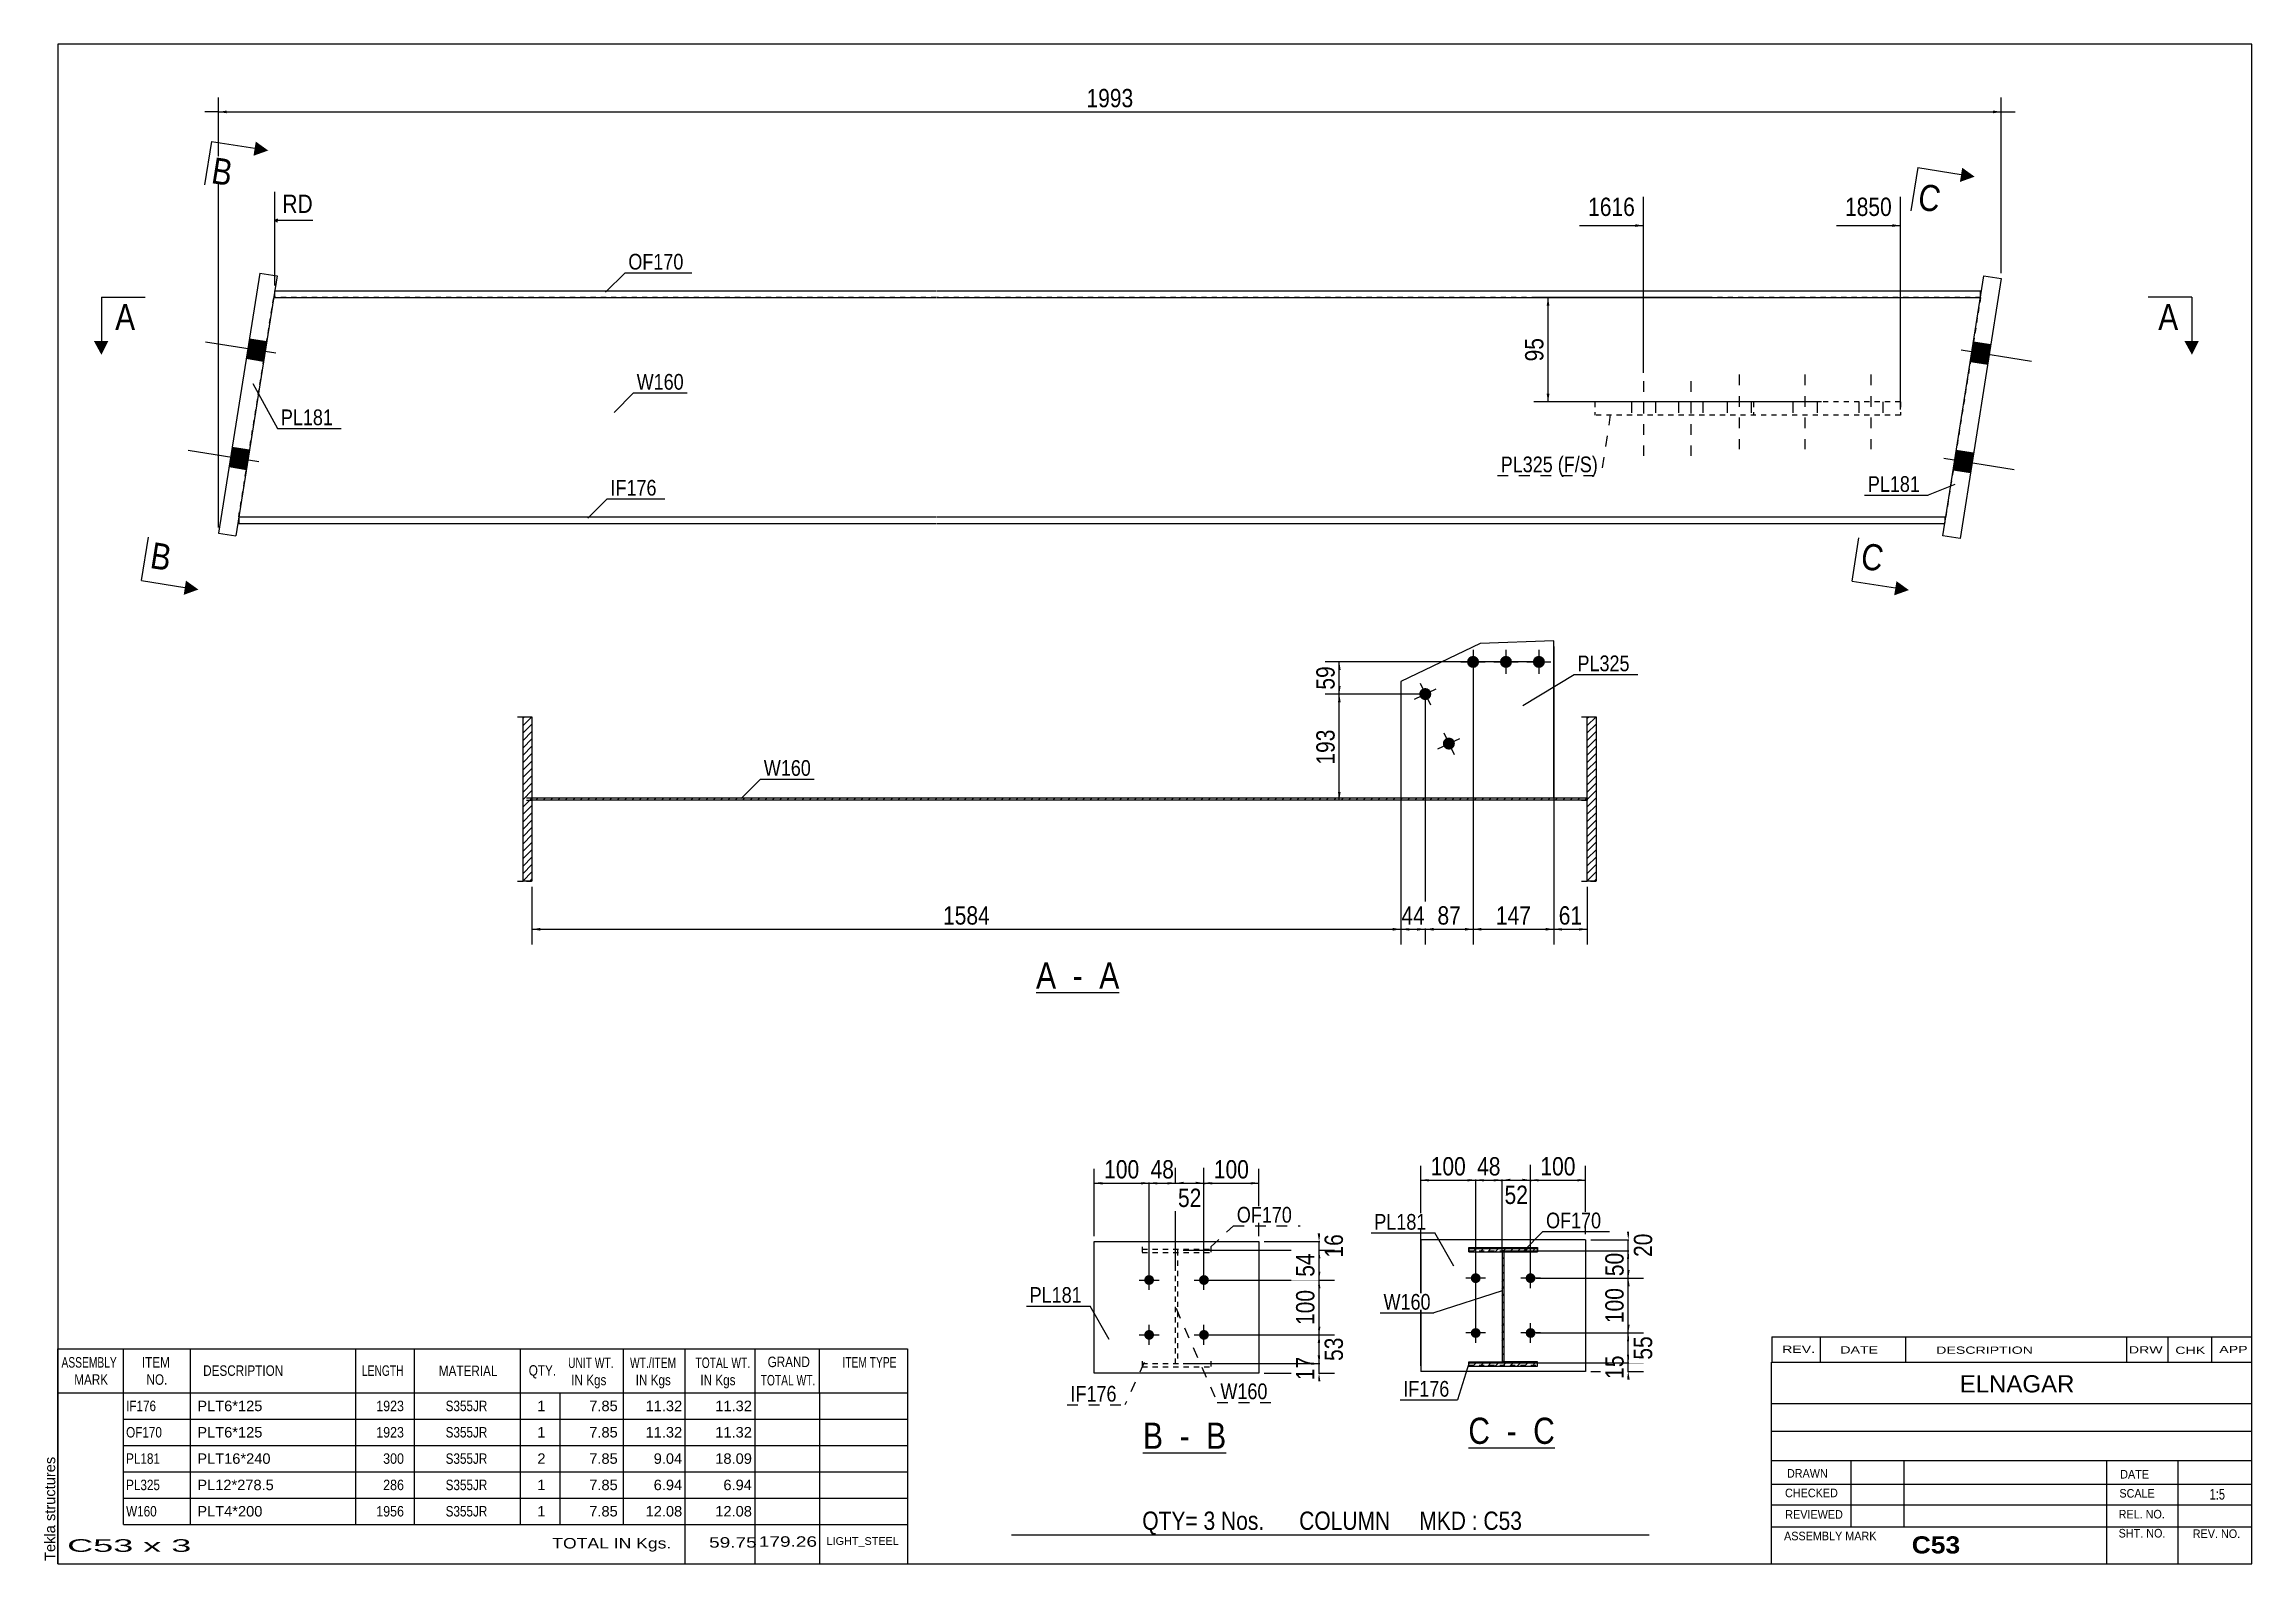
# Model space of a CAD drawing. Header units: millimetres. Extents: x -231 to 171, y -191 to 86.
import ezdxf

# ---------------------------------------------------------------- set-up
doc = ezdxf.new("R2010")
doc.units = ezdxf.units.MM
doc.linetypes.add('DXK_LINE_DOT1', pattern=[1.8814, 0.9407, -0.9407])
doc.linetypes.add('DXK_LINE_DOT2', pattern=[3.9198, 1.9599, -1.9599])
doc.styles.add('Arial', font='ARIAL.TTF', dxfattribs={"height": 0.2})
doc.styles.add('Arial Bold', font='ARIALBD.TTF', dxfattribs={"height": 0.2})
doc.styles.add('Arial Narrow', font='ARIALN.TTF', dxfattribs={"height": 0.2})

# ---------------------------------------------------------------- blocks, each defined once
blk = doc.blocks.new('Unknown-623535982-1209')
at = {"color": 5, "linetype": 'Continuous'}
for p, q in [((171.45, 86.17), (-228.55, 86.17)), ((-228.55, 86.17), (-228.55, -190.83)), ((171.45, -190.83), (171.45, 86.17)), ((-228.55, -190.83), (171.45, -190.83))]:
    blk.add_line(p, q, dxfattribs=at)
at = {"color": 174, "linetype": 'Continuous', "style": 'Arial'}
blk.add_text('Tekla structures', height=1.9102, rotation=90, dxfattribs=at).set_placement((-229.05, -190.33))
blk = doc.blocks.new('Unknown-623535982-12 - 1282')
at = {"color": 7, "linetype": 'Continuous'}
blk.add_line((-50.21, -86.73), (-35.04, -86.73), dxfattribs=at)
at = {"color": 0, "linetype": 'Continuous'}
blk.add_wipeout([(-46.56, -85.98), (-46.56, -80.98), (-50.21, -80.98), (-50.21, -85.98)], dxfattribs=at)
blk.add_wipeout([(-40.19, -85.98), (-40.19, -80.98), (-45.06, -80.98), (-45.06, -85.98)], dxfattribs=at)
at = {"color": 6, "linetype": 'Continuous', "style": 'Arial Narrow'}
for s, height, p in [('A', 4.77, (-50.21, -85.98)), (' - ', 4.772, (-45.06, -85.98))]:
    blk.add_text(s, height=height, dxfattribs=at).set_placement(p)
at = {"color": 0, "linetype": 'Continuous'}
blk.add_wipeout([(-35.04, -85.98), (-35.04, -80.98), (-38.69, -80.98), (-38.69, -85.98)], dxfattribs=at)
at = {"color": 6, "linetype": 'Continuous', "style": 'Arial Narrow'}
blk.add_text('A', height=4.77, dxfattribs=at).set_placement((-38.69, -85.98))
blk = doc.blocks.new('Unknown-623535982-13 - 1648')
at = {"color": 7, "linetype": 'Continuous'}
blk.add_line((-30.72, -170.64), (-15.54, -170.64), dxfattribs=at)
at = {"color": 0, "linetype": 'Continuous'}
blk.add_wipeout([(-27.06, -169.89), (-27.06, -164.89), (-30.72, -164.89), (-30.72, -169.89)], dxfattribs=at)
blk.add_wipeout([(-20.7, -169.89), (-20.7, -164.89), (-25.56, -164.89), (-25.56, -169.89)], dxfattribs=at)
at = {"color": 6, "linetype": 'Continuous', "style": 'Arial Narrow'}
for s, height, p in [('B', 4.77, (-30.72, -169.89)), (' - ', 4.772, (-25.56, -169.89))]:
    blk.add_text(s, height=height, dxfattribs=at).set_placement(p)
at = {"color": 0, "linetype": 'Continuous'}
blk.add_wipeout([(-15.54, -169.89), (-15.54, -164.89), (-19.2, -164.89), (-19.2, -169.89)], dxfattribs=at)
at = {"color": 6, "linetype": 'Continuous', "style": 'Arial Narrow'}
blk.add_text('B', height=4.77, dxfattribs=at).set_placement((-19.2, -169.89))
blk = doc.blocks.new('Unknown-623535982-14 - 1774')
at = {"color": 7, "linetype": 'Continuous'}
blk.add_line((28.6, -169.74), (44.38, -169.74), dxfattribs=at)
at = {"color": 0, "linetype": 'Continuous'}
blk.add_wipeout([(32.55, -168.99), (32.55, -163.99), (28.6, -163.99), (28.6, -168.99)], dxfattribs=at)
blk.add_wipeout([(38.92, -168.99), (38.92, -163.99), (34.05, -163.99), (34.05, -168.99)], dxfattribs=at)
at = {"color": 6, "linetype": 'Continuous', "style": 'Arial Narrow'}
for s, height, p in [('C', 4.77, (28.6, -168.99)), (' - ', 4.772, (34.05, -168.99))]:
    blk.add_text(s, height=height, dxfattribs=at).set_placement(p)
at = {"color": 0, "linetype": 'Continuous'}
blk.add_wipeout([(44.38, -168.99), (44.38, -163.99), (40.42, -163.99), (40.42, -168.99)], dxfattribs=at)
at = {"color": 6, "linetype": 'Continuous', "style": 'Arial Narrow'}
blk.add_text('C', height=4.77, dxfattribs=at).set_placement((40.42, -168.99))
blk = doc.blocks.new('Bolt-623535982-1432 - 1429')
at = {"color": 3, "linetype": 'DXK_LINE_DOT2'}
for p, q in [((60.53, 24.75), (60.53, 11.15)), ((69.14, 24.75), (69.14, 11.15)), ((58.33, 20.95), (58.33, 18.55)), ((62.73, 20.95), (62.73, 18.55)), ((66.94, 20.95), (66.94, 18.55)), ((71.34, 20.95), (71.34, 18.55))]:
    blk.add_line(p, q, dxfattribs=at)
blk = doc.blocks.new('Part-623535982-1439 - 1429')
at = {"color": 7, "linetype": 'DXK_LINE_DOT1'}
for p, q in [((-195.57, 0), (-189.2, 40)), ((-68.42, 40), (-189.05, 40)), ((121.99, 40), (-68.32, 40)), ((121.99, 40), (115.63, 0)), ((-195.57, 0), (-68.42, 0)), ((-68.32, 0), (115.47, 0))]:
    blk.add_line(p, q, dxfattribs=at)
at = {"color": 2, "linetype": 'Continuous'}
for p, q in [((-189.05, 40), (-189.2, 40)), ((115.47, 0), (115.63, 0))]:
    blk.add_line(p, q, dxfattribs=at)
blk = doc.blocks.new('Bolt-623535982-1431 - 1429')
at = {"color": 3, "linetype": 'DXK_LINE_DOT2'}
for p, q in [((77.97, 25.95), (77.97, 12.35)), ((89.97, 25.95), (89.97, 12.35)), ((101.97, 25.95), (101.97, 12.35)), ((75.77, 20.95), (75.77, 18.55)), ((80.17, 20.95), (80.17, 18.55)), ((87.77, 20.95), (87.77, 18.55)), ((92.17, 20.95), (92.17, 18.55)), ((99.77, 20.95), (99.77, 18.55)), ((104.17, 20.95), (104.17, 18.55))]:
    blk.add_line(p, q, dxfattribs=at)
blk = doc.blocks.new('Bolt-623535982-1433 - 1429')
at = {"linetype": 'Continuous'}
for points in [[(-193.65, 32.4), (-194.22, 28.85), (-191.06, 28.35), (-190.49, 31.9)], [(-193.65, 32.4), (-194.22, 28.85), (-191.06, 28.35), (-190.49, 31.9)], [(-196.79, 12.65), (-197.36, 9.1), (-194.2, 8.59), (-193.63, 12.15)], [(-196.79, 12.65), (-197.36, 9.1), (-194.2, 8.59), (-193.63, 12.15)]]:
    blk.add_hatch(color=3, dxfattribs=at).paths.add_polyline_path(points)
at = {"color": 3, "linetype": 'Continuous'}
for p, q in [((-190.49, 31.9), (-193.65, 32.4)), ((-190.49, 31.9), (-193.65, 32.4)), ((-188.8, 29.81), (-201.64, 31.85)), ((-188.8, 29.81), (-201.64, 31.85)), ((-191.06, 28.35), (-194.22, 28.85)), ((-191.06, 28.35), (-194.22, 28.85)), ((-191.94, 10.06), (-204.78, 12.1)), ((-191.94, 10.06), (-204.78, 12.1)), ((-193.63, 12.15), (-196.79, 12.65)), ((-193.63, 12.15), (-196.79, 12.65)), ((-194.2, 8.59), (-197.36, 9.1)), ((-194.2, 8.59), (-197.36, 9.1))]:
    blk.add_line(p, q, dxfattribs=at)
blk = doc.blocks.new('Bolt-623535982-1434 - 1429')
at = {"linetype": 'Continuous'}
for points in [[(120.7, 31.9), (120.13, 28.35), (123.29, 27.84), (123.86, 31.4)], [(120.7, 31.9), (120.13, 28.35), (123.29, 27.84), (123.86, 31.4)], [(117.56, 12.15), (116.99, 8.59), (120.15, 8.09), (120.72, 11.65)], [(117.56, 12.15), (116.99, 8.59), (120.15, 8.09), (120.72, 11.65)]]:
    blk.add_hatch(color=3, dxfattribs=at).paths.add_polyline_path(points)
at = {"color": 3, "linetype": 'Continuous'}
for p, q in [((118.44, 30.44), (131.28, 28.4)), ((118.44, 30.44), (131.28, 28.4)), ((120.13, 28.35), (123.29, 27.84)), ((120.13, 28.35), (123.29, 27.84)), ((120.7, 31.9), (123.86, 31.4)), ((120.7, 31.9), (123.86, 31.4)), ((117.56, 12.15), (120.72, 11.65)), ((117.56, 12.15), (120.72, 11.65)), ((115.3, 10.69), (128.14, 8.64)), ((115.3, 10.69), (128.14, 8.64)), ((116.99, 8.59), (120.15, 8.09)), ((116.99, 8.59), (120.15, 8.09))]:
    blk.add_line(p, q, dxfattribs=at)
blk = doc.blocks.new('Part-623535982-1461 - 1429')
at = {"color": 7, "linetype": 'DXK_LINE_DOT1'}
for p, q in [((107.38, 20.95), (51.68, 20.95)), ((51.68, 20.95), (51.68, 18.55)), ((80.56, 20.95), (80.56, 18.55)), ((107.38, 20.95), (107.38, 18.55)), ((107.38, 18.55), (51.68, 18.55))]:
    blk.add_line(p, q, dxfattribs=at)
blk = doc.blocks.new('Part-623535982-1483 - 1429')
at = {"color": 2, "linetype": 'Continuous'}
for p, q in [((-191.74, 44.45), (-199.27, -2.95)), ((-191.74, 44.45), (-188.58, 43.95)), ((-188.58, 43.95), (-196.11, -3.45)), ((-199.27, -2.95), (-196.11, -3.45))]:
    blk.add_line(p, q, dxfattribs=at)
blk = doc.blocks.new('Part-623535982-1488 - 1429')
at = {"color": 2, "linetype": 'Continuous'}
for p, q in [((115.08, -3.45), (122.61, 43.95)), ((125.77, 43.45), (118.24, -3.96)), ((122.61, 43.95), (125.77, 43.45)), ((118.24, -3.96), (115.08, -3.45))]:
    blk.add_line(p, q, dxfattribs=at)
blk = doc.blocks.new('Part-623535982-1510 - 1429')
at = {"color": 2, "linetype": 'Continuous'}
for p, q in [((-195.57, 0), (-68.42, 0)), ((-195.57, 0), (-195.57, -1.2)), ((-68.32, 0), (115.47, 0)), ((115.47, 0), (115.47, -1)), ((-195.57, -1.2), (-68.42, -1.2)), ((-68.32, -1.2), (115.43, -1.2))]:
    blk.add_line(p, q, dxfattribs=at)
at = {"color": 7, "linetype": 'DXK_LINE_DOT1'}
for p, q in [((115.43, -1.2), (115.47, -1.2)), ((115.47, -1.2), (115.47, -1))]:
    blk.add_line(p, q, dxfattribs=at)
blk = doc.blocks.new('Part-623535982-1532 - 1429')
at = {"color": 7, "linetype": 'DXK_LINE_DOT1'}
for q in [(-189.01, 41.2), (-189.05, 41)]:
    blk.add_line((-189.05, 41.2), q, dxfattribs=at)
at = {"color": 2, "linetype": 'Continuous'}
for p, q in [((-189.05, 41), (-189.05, 40)), ((-189.01, 41.2), (-68.42, 41.2)), ((-68.32, 41.2), (121.99, 41.2)), ((121.99, 40), (121.99, 41.2)), ((-189.05, 40), (-68.42, 40)), ((-68.32, 40), (121.99, 40))]:
    blk.add_line(p, q, dxfattribs=at)
blk = doc.blocks.new('Bolt-623535982-1285 - 1282')
at = {"linetype": 'Continuous'}
for points in [[(30.56, -26.44, -1), (28.36, -26.44, -1)], [(36.56, -26.44, -1), (34.36, -26.44, -1)], [(42.56, -26.44, -1), (40.36, -26.44, -1)]]:
    blk.add_hatch(color=3, dxfattribs=at).paths.add_polyline_path(points)
at = {"color": 3, "linetype": 'Continuous'}
for p, q in [((27.26, -26.44), (31.66, -26.44)), ((29.46, -24.24), (29.46, -28.64)), ((33.26, -26.44), (37.66, -26.44)), ((35.46, -24.24), (35.46, -28.64)), ((39.26, -26.44), (43.66, -26.44)), ((41.46, -24.24), (41.46, -28.64))]:
    blk.add_line(p, q, dxfattribs=at)
blk = doc.blocks.new('Bolt-623535982-1286 - 1282')
at = {"linetype": 'Continuous'}
for points in [[(21.74, -31.83, -1), (19.75, -32.78, -1)], [(26.04, -40.86, -1), (24.06, -41.81, -1)]]:
    blk.add_hatch(color=3, dxfattribs=at).paths.add_polyline_path(points)
at = {"color": 3, "linetype": 'Continuous'}
for p, q in [((18.76, -33.25), (22.73, -31.36)), ((19.8, -30.32), (21.69, -34.29)), ((24.1, -39.35), (26, -43.32)), ((23.06, -42.28), (27.04, -40.39))]:
    blk.add_line(p, q, dxfattribs=at)
blk = doc.blocks.new('Part-623535982-1305 - 1282')
at = {"linetype": 'Continuous'}
h = blk.add_hatch(dxfattribs=at)
h.set_pattern_fill('', scale=0.3, style=0, pattern_type=0)
h.set_pattern_definition([(45, (50.2655, -51.2343), (-0.673519, 0.673519), [])])
h.paths.add_polyline_path([(50.27, -51.63), (50.27, -51.23), (-142.12, -51.23), (-142.12, -51.63)])
at = {"color": 7, "linetype": 'DXK_LINE_DOT1'}
for p, q in [((-143.13, -51.23), (-142.12, -51.23)), ((-143.13, -51.63), (-142.12, -51.63)), ((49.26, -51.23), (50.27, -51.23)), ((49.26, -51.63), (50.27, -51.63))]:
    blk.add_line(p, q, dxfattribs=at)
at = {"color": 2, "linetype": 'Continuous'}
for p, q in [((-142.12, -51.63), (-142.12, -51.23)), ((-142.12, -51.23), (50.27, -51.23)), ((50.27, -51.63), (-142.12, -51.63)), ((50.27, -51.23), (50.27, -51.63))]:
    blk.add_line(p, q, dxfattribs=at)
blk = doc.blocks.new('Part-623535982-1327 - 1282')
at = {"color": 2, "linetype": 'Continuous'}
for p, q in [((30.76, -23.1), (16.32, -29.99)), ((44.17, -22.63), (30.76, -23.1)), ((44.17, -51.23), (44.17, -22.63)), ((16.32, -29.99), (16.32, -51.23))]:
    blk.add_line(p, q, dxfattribs=at)
at = {"color": 7, "linetype": 'DXK_LINE_DOT1'}
blk.add_line((16.32, -51.23), (44.17, -51.23), dxfattribs=at)
blk = doc.blocks.new('Part-623535982-1328 - 1282')
at = {"linetype": 'Continuous'}
h = blk.add_hatch(dxfattribs=at)
h.set_pattern_fill('', scale=0.3, style=0, pattern_type=0)
h.set_pattern_definition([(45, (-142.1196, -36.4343), (-0.67352, 0.67352), [])])
h.paths.add_polyline_path([(-142.12, -66.43), (-142.12, -36.43), (-143.74, -36.43), (-143.74, -66.43)])
at = {"color": 2, "linetype": 'Continuous'}
for p, q in [((-144.75, -36.43), (-143.74, -36.43)), ((-143.74, -66.43), (-143.74, -36.43)), ((-143.74, -36.43), (-142.12, -36.43)), ((-142.12, -36.43), (-142.12, -66.43)), ((-144.75, -66.43), (-143.74, -66.43)), ((-142.12, -66.43), (-143.74, -66.43))]:
    blk.add_line(p, q, dxfattribs=at)
at = {"color": 7, "linetype": 'DXK_LINE_DOT1'}
for p, q in [((-143.13, -36.43), (-142.12, -36.43)), ((-143.13, -66.43), (-142.12, -66.43))]:
    blk.add_line(p, q, dxfattribs=at)
blk = doc.blocks.new('Part-623535982-1329 - 1282')
at = {"linetype": 'Continuous'}
h = blk.add_hatch(dxfattribs=at)
h.set_pattern_fill('', scale=0.3, style=0, pattern_type=0)
h.set_pattern_definition([(45, (51.8856, -36.4343), (-0.67352, 0.67352), [])])
h.paths.add_polyline_path([(51.89, -66.43), (51.89, -36.43), (50.27, -36.43), (50.27, -66.43)])
at = {"color": 2, "linetype": 'Continuous'}
for p, q in [((49.26, -36.43), (50.27, -36.43)), ((50.27, -66.43), (50.27, -36.43)), ((50.27, -36.43), (51.89, -36.43)), ((51.89, -36.43), (51.89, -66.43)), ((49.26, -66.43), (50.27, -66.43)), ((51.89, -66.43), (50.27, -66.43))]:
    blk.add_line(p, q, dxfattribs=at)
at = {"color": 7, "linetype": 'DXK_LINE_DOT1'}
for p, q in [((50.88, -36.43), (51.89, -36.43)), ((50.88, -66.43), (51.89, -66.43))]:
    blk.add_line(p, q, dxfattribs=at)
blk = doc.blocks.new('Part-623535982-1656 - 1648')
at = {"color": 7, "linetype": 'DXK_LINE_DOT1'}
for p, q in [((-30.85, -133.08), (-30.85, -134.1)), ((-30.85, -133.51), (-18.35, -133.51)), ((-30.85, -134.1), (-18.35, -134.1)), ((-18.35, -133.08), (-18.35, -134.1))]:
    blk.add_line(p, q, dxfattribs=at)
blk = doc.blocks.new('Part-623535982-1661 - 1648')
at = {"color": 7, "linetype": 'DXK_LINE_DOT1'}
for p, q in [((-30.85, -153.94), (-30.85, -154.96)), ((-30.85, -154.37), (-18.35, -154.37)), ((-30.85, -154.96), (-18.35, -154.96)), ((-18.35, -153.94), (-18.35, -154.96))]:
    blk.add_line(p, q, dxfattribs=at)
blk = doc.blocks.new('Part-623535982-1667 - 1648')
at = {"color": 2, "linetype": 'Continuous'}
for p, q in [((-39.6, -156.12), (-39.6, -132.12)), ((-39.6, -132.12), (-9.6, -132.12)), ((-9.6, -132.12), (-9.6, -156.12)), ((-9.6, -156.12), (-39.6, -156.12))]:
    blk.add_line(p, q, dxfattribs=at)
blk = doc.blocks.new('Part-623535982-1673 - 1648')
at = {"color": 7, "linetype": 'DXK_LINE_DOT1'}
for p, q in [((-24.8, -154.37), (-24.8, -133.69)), ((-24.8, -134.12), (-24.4, -134.12)), ((-24.4, -133.69), (-24.4, -154.37))]:
    blk.add_line(p, q, dxfattribs=at)
blk = doc.blocks.new('Bolt-623535982-1675 - 1648')
at = {"linetype": 'Continuous'}
for points in [[(-30.5, -139.12, -1), (-28.7, -139.12, -1)], [(-20.5, -139.12, -1), (-18.7, -139.12, -1)], [(-30.5, -149.12, -1), (-28.7, -149.12, -1)], [(-20.5, -149.12, -1), (-18.7, -149.12, -1)]]:
    blk.add_hatch(color=3, dxfattribs=at).paths.add_polyline_path(points)
at = {"color": 3, "linetype": 'Continuous'}
for p, q in [((-31.4, -139.12), (-27.8, -139.12)), ((-29.6, -140.92), (-29.6, -137.32)), ((-21.4, -139.12), (-17.8, -139.12)), ((-19.6, -140.92), (-19.6, -137.32)), ((-29.6, -150.92), (-29.6, -147.32)), ((-19.6, -150.92), (-19.6, -147.32)), ((-31.4, -149.12), (-27.8, -149.12)), ((-21.4, -149.12), (-17.8, -149.12))]:
    blk.add_line(p, q, dxfattribs=at)
blk = doc.blocks.new('Part-623535982-1784 - 1774')
at = {"linetype": 'Continuous'}
h = blk.add_hatch(dxfattribs=at)
h.set_pattern_fill('', scale=0.3, style=0, pattern_type=0)
h.set_pattern_definition([(45, (34.7361, -133.9849), (-0.67352, 0.67352), [])])
h.paths.add_polyline_path([(35.14, -133.98), (34.74, -133.98), (34.74, -154.24), (35.14, -154.24)])
at = {"color": 7, "linetype": 'DXK_LINE_DOT1'}
for p, q in [((35.14, -133.78), (34.74, -133.78)), ((34.74, -133.78), (34.74, -154.24)), ((35.14, -154.24), (35.14, -133.78)), ((34.74, -154.04), (35.14, -154.04))]:
    blk.add_line(p, q, dxfattribs=at)
at = {"color": 2, "linetype": 'Continuous'}
for p, q in [((35.14, -133.98), (34.74, -133.98)), ((34.74, -133.98), (34.74, -154.24)), ((35.14, -154.24), (35.14, -133.98)), ((34.74, -154.24), (35.14, -154.24))]:
    blk.add_line(p, q, dxfattribs=at)
blk = doc.blocks.new('Part-623535982-1796 - 1774')
at = {"linetype": 'Continuous'}
h = blk.add_hatch(dxfattribs=at)
h.set_pattern_fill('', scale=0.3, style=0, pattern_type=0)
h.set_pattern_definition([(45, (28.6861, -154.2362), (-0.67352, 0.67352), [])])
h.paths.add_polyline_path([(41.19, -154.24), (28.69, -154.24), (28.69, -154.84), (41.19, -154.84)])
at = {"color": 2, "linetype": 'Continuous'}
for p, q in [((28.69, -154.05), (34.74, -154.05)), ((28.69, -154.24), (28.69, -154.05)), ((28.69, -154.84), (28.69, -154.24)), ((28.69, -154.24), (41.19, -154.24)), ((28.69, -154.84), (41.19, -154.84)), ((41.19, -154.05), (35.14, -154.05)), ((41.19, -154.24), (41.19, -154.05)), ((41.19, -154.84), (41.19, -154.24))]:
    blk.add_line(p, q, dxfattribs=at)
at = {"color": 7, "linetype": 'DXK_LINE_DOT1'}
for p, q in [((28.69, -154.84), (28.69, -154.24)), ((28.69, -154.64), (41.19, -154.64)), ((35.14, -154.05), (34.74, -154.05)), ((41.19, -154.84), (41.19, -154.24))]:
    blk.add_line(p, q, dxfattribs=at)
blk = doc.blocks.new('Bolt-623535982-1779 - 1774')
at = {"linetype": 'Continuous'}
for points in [[(29.04, -138.78, -1), (30.84, -138.78, -1)], [(39.04, -138.78, -1), (40.84, -138.78, -1)], [(29.04, -148.78, -1), (30.84, -148.78, -1)], [(39.04, -148.78, -1), (40.84, -148.78, -1)]]:
    blk.add_hatch(color=3, dxfattribs=at).paths.add_polyline_path(points)
at = {"color": 3, "linetype": 'Continuous'}
for p, q in [((31.74, -138.78), (28.14, -138.78)), ((29.94, -140.58), (29.94, -136.98)), ((41.74, -138.78), (38.14, -138.78)), ((39.94, -140.58), (39.94, -136.98)), ((31.74, -148.78), (28.14, -148.78)), ((29.94, -150.58), (29.94, -146.98)), ((41.74, -148.78), (38.14, -148.78)), ((39.94, -150.58), (39.94, -146.98))]:
    blk.add_line(p, q, dxfattribs=at)
blk = doc.blocks.new('Part-623535982-1791 - 1774')
at = {"color": 2, "linetype": 'Continuous'}
for p, q in [((49.94, -131.78), (19.94, -131.78)), ((19.94, -131.78), (19.94, -155.78)), ((49.94, -131.78), (49.94, -155.78)), ((49.94, -155.78), (19.94, -155.78))]:
    blk.add_line(p, q, dxfattribs=at)
blk = doc.blocks.new('Part-623535982-1801 - 1774')
at = {"linetype": 'Continuous'}
h = blk.add_hatch(dxfattribs=at)
h.set_pattern_fill('', scale=0.3, style=0, pattern_type=0)
h.set_pattern_definition([(45, (28.6861, -133.3773), (-0.67352, 0.67352), [])])
h.paths.add_polyline_path([(41.19, -133.38), (28.69, -133.38), (28.69, -133.98), (41.19, -133.98)])
at = {"color": 2, "linetype": 'Continuous'}
for p, q in [((28.69, -133.38), (28.69, -133.19)), ((28.69, -133.19), (41.19, -133.19)), ((28.69, -133.98), (28.69, -133.38)), ((28.69, -133.38), (41.19, -133.38)), ((28.69, -133.98), (41.19, -133.98)), ((41.19, -133.19), (41.19, -133.38)), ((41.19, -133.98), (41.19, -133.38))]:
    blk.add_line(p, q, dxfattribs=at)
at = {"color": 7, "linetype": 'DXK_LINE_DOT1'}
for p, q in [((28.69, -133.38), (28.69, -133.98)), ((28.69, -133.78), (34.74, -133.78)), ((35.14, -133.78), (41.19, -133.78)), ((41.19, -133.38), (41.19, -133.98))]:
    blk.add_line(p, q, dxfattribs=at)
blk = doc.blocks.new('StraightDimension-623535982-1609 - 1429')
at = {"linetype": 'Continuous'}
for points in [[(-197.77, 73.57), (-199.27, 73.82), (-197.77, 74.07)], [(124.27, 74.07), (125.77, 73.82), (124.27, 73.57)]]:
    blk.add_hatch(color=4, dxfattribs=at).paths.add_polyline_path(points)
at = {"color": 4, "linetype": 'Continuous'}
for p, q in [((-199.27, 73.82), (-201.77, 73.82)), ((-199.27, -1.95), (-199.27, 76.42)), ((-199.27, 73.82), (125.77, 73.82)), ((125.77, 44.45), (125.77, 76.42)), ((125.77, 73.82), (128.27, 73.82))]:
    blk.add_line(p, q, dxfattribs=at)
at = {"color": 0}
blk.add_wipeout([(-31.78, 73.97), (-31.78, 78.87), (-41.72, 78.87), (-41.72, 73.97)], dxfattribs=at)
at = {"color": 4, "style": 'Arial Narrow'}
blk.add_text('1993', height=3.34, dxfattribs=at).set_placement((-41.02, 74.67))
blk = doc.blocks.new('StraightDimension-623535982-1541 - 1429')
at = {"linetype": 'Continuous'}
for points in [[(42.88, 38.5), (43.13, 40), (43.38, 38.5)], [(43.38, 22.45), (43.13, 20.95), (42.88, 22.45)]]:
    blk.add_hatch(color=4, dxfattribs=at).paths.add_polyline_path(points)
at = {"color": 4, "linetype": 'Continuous'}
for p, q in [((72.74, 40), (40.53, 40)), ((43.13, 20.95), (43.13, 40)), ((92.97, 20.95), (40.53, 20.95))]:
    blk.add_line(p, q, dxfattribs=at)
at = {"color": 0}
blk.add_wipeout([(42.98, 33.31), (38.08, 33.31), (38.08, 27.64), (42.98, 27.64)], dxfattribs=at)
at = {"color": 4, "style": 'Arial Narrow'}
blk.add_text('95', height=3.34, rotation=90.0002, dxfattribs=at).set_placement((42.28, 28.34))
blk = doc.blocks.new('StraightDimension-623535982-2142 - 1429')
at = {"linetype": 'Continuous'}
blk.add_hatch(color=4, dxfattribs=at).paths.add_polyline_path([(105.88, 53.35), (107.38, 53.1), (105.88, 52.85)])
at = {"color": 4, "linetype": 'Continuous'}
for p, q in [((107.38, 19.55), (107.38, 58.35)), ((95.72, 53.1), (107.38, 53.1))]:
    blk.add_line(p, q, dxfattribs=at)
at = {"color": 0}
blk.add_wipeout([(106.52, 54.15), (106.52, 59.05), (96.58, 59.05), (96.58, 54.15)], dxfattribs=at)
at = {"color": 4, "style": 'Arial Narrow'}
blk.add_text('1850', height=3.34, dxfattribs=at).set_placement((97.28, 54.85))
blk = doc.blocks.new('StraightDimension-623535982-2143 - 1429')
at = {"linetype": 'Continuous'}
blk.add_hatch(color=4, dxfattribs=at).paths.add_polyline_path([(59.03, 53.35), (60.53, 53.1), (59.03, 52.85)])
at = {"color": 4, "linetype": 'Continuous'}
for p, q in [((60.53, 26.25), (60.53, 58.35)), ((48.88, 53.1), (60.53, 53.1))]:
    blk.add_line(p, q, dxfattribs=at)
at = {"color": 0, "linetype": 'Continuous'}
blk.add_wipeout([(-181.39, 54.7), (-181.39, 59.6), (-188.33, 59.6), (-188.33, 54.7)], dxfattribs=at)
at = {"color": 4, "linetype": 'Continuous'}
for p, q in [((-189.01, 42.2), (-189.01, 59.25)), ((-188.51, 54.25), (-189.01, 54)), ((-188.51, 53.75), (-189.01, 54)), ((-182.09, 54), (-189.01, 54))]:
    blk.add_line(p, q, dxfattribs=at)
at = {"color": 4, "linetype": 'Continuous', "style": 'Arial Narrow'}
blk.add_text('RD', height=3.34, dxfattribs=at).set_placement((-187.63, 55.4))
at = {"color": 0}
blk.add_wipeout([(59.67, 54.15), (59.67, 59.05), (49.74, 59.05), (49.74, 54.15)], dxfattribs=at)
at = {"color": 4, "style": 'Arial Narrow'}
blk.add_text('1616', height=3.34, dxfattribs=at).set_placement((50.44, 54.85))
blk = doc.blocks.new('StraightDimension-623535982-1980 - 1282')
at = {"linetype": 'Continuous'}
for points in [[(22.25, -75.43), (20.75, -75.18), (22.25, -74.93)], [(27.96, -74.93), (29.46, -75.18), (27.96, -75.43)]]:
    blk.add_hatch(color=4, dxfattribs=at).paths.add_polyline_path(points)
at = {"color": 4, "linetype": 'Continuous'}
for p, q in [((29.46, -27.44), (29.46, -77.98)), ((20.75, -33.31), (20.75, -77.98)), ((20.75, -75.18), (29.46, -75.18))]:
    blk.add_line(p, q, dxfattribs=at)
at = {"color": 0}
blk.add_wipeout([(27.94, -75.03), (27.94, -70.13), (22.27, -70.13), (22.27, -75.03)], dxfattribs=at)
at = {"color": 4, "style": 'Arial Narrow'}
blk.add_text('87', height=3.34, dxfattribs=at).set_placement((22.97, -74.33))
blk = doc.blocks.new('StraightDimension-623535982-1981 - 1282')
at = {"linetype": 'Continuous'}
for points in [[(17.82, -75.43), (16.32, -75.18), (17.82, -74.93)], [(19.25, -74.93), (20.75, -75.18), (19.25, -75.43)]]:
    blk.add_hatch(color=4, dxfattribs=at).paths.add_polyline_path(points)
at = {"color": 4, "linetype": 'Continuous'}
for p, q in [((16.32, -30.99), (16.32, -77.98)), ((20.75, -33.31), (20.75, -77.98)), ((16.32, -75.18), (20.75, -75.18))]:
    blk.add_line(p, q, dxfattribs=at)
at = {"color": 0}
blk.add_wipeout([(21.37, -75.03), (21.37, -70.13), (15.7, -70.13), (15.7, -75.03)], dxfattribs=at)
at = {"color": 4, "style": 'Arial Narrow'}
blk.add_text('44', height=3.34, dxfattribs=at).set_placement((16.4, -74.33))
blk = doc.blocks.new('StraightDimension-623535982-1978 - 1282')
at = {"linetype": 'Continuous'}
for points in [[(45.67, -75.43), (44.17, -75.18), (45.67, -74.93)], [(48.77, -74.93), (50.27, -75.18), (48.77, -75.43)]]:
    blk.add_hatch(color=4, dxfattribs=at).paths.add_polyline_path(points)
at = {"color": 4, "linetype": 'Continuous'}
for p, q in [((44.17, -23.63), (44.17, -77.98)), ((50.27, -67.43), (50.27, -77.98)), ((44.17, -75.18), (50.27, -75.18))]:
    blk.add_line(p, q, dxfattribs=at)
at = {"color": 0}
blk.add_wipeout([(50.05, -75.03), (50.05, -70.13), (44.38, -70.13), (44.38, -75.03)], dxfattribs=at)
at = {"color": 4, "style": 'Arial Narrow'}
blk.add_text('61', height=3.34, dxfattribs=at).set_placement((45.08, -74.33))
blk = doc.blocks.new('StraightDimension-623535982-1979 - 1282')
at = {"linetype": 'Continuous'}
for points in [[(30.96, -75.43), (29.46, -75.18), (30.96, -74.93)], [(42.67, -74.93), (44.17, -75.18), (42.67, -75.43)]]:
    blk.add_hatch(color=4, dxfattribs=at).paths.add_polyline_path(points)
at = {"color": 4, "linetype": 'Continuous'}
for p, q in [((44.17, -23.63), (44.17, -77.98)), ((29.46, -27.44), (29.46, -77.98)), ((29.46, -75.18), (44.17, -75.18))]:
    blk.add_line(p, q, dxfattribs=at)
at = {"color": 0}
blk.add_wipeout([(40.71, -75.03), (40.71, -70.13), (32.92, -70.13), (32.92, -75.03)], dxfattribs=at)
at = {"color": 4, "style": 'Arial Narrow'}
blk.add_text('147', height=3.34, dxfattribs=at).set_placement((33.62, -74.33))
blk = doc.blocks.new('StraightDimension-623535982-1982 - 1282')
at = {"linetype": 'Continuous'}
for points in [[(-140.62, -75.43), (-142.12, -75.18), (-140.62, -74.93)], [(14.82, -74.93), (16.32, -75.18), (14.82, -75.43)]]:
    blk.add_hatch(color=4, dxfattribs=at).paths.add_polyline_path(points)
at = {"color": 4, "linetype": 'Continuous'}
for p, q in [((16.32, -30.99), (16.32, -77.98)), ((-142.12, -67.43), (-142.12, -77.98)), ((-142.12, -75.18), (16.32, -75.18))]:
    blk.add_line(p, q, dxfattribs=at)
at = {"color": 0}
blk.add_wipeout([(-57.94, -75.03), (-57.94, -70.13), (-67.87, -70.13), (-67.87, -75.03)], dxfattribs=at)
at = {"color": 4, "style": 'Arial Narrow'}
blk.add_text('1584', height=3.34, dxfattribs=at).set_placement((-67.17, -74.33))
blk = doc.blocks.new('StraightDimension-623535982-2396 - 1282')
at = {"linetype": 'Continuous'}
for points in [[(4.82, -27.94), (5.07, -26.44), (5.32, -27.94)], [(5.32, -30.81), (5.07, -32.31), (4.82, -30.81)]]:
    blk.add_hatch(color=4, dxfattribs=at).paths.add_polyline_path(points)
at = {"color": 4, "linetype": 'Continuous'}
for p, q in [((40.46, -26.44), (2.47, -26.44)), ((5.07, -32.31), (5.07, -26.44)), ((19.75, -32.31), (2.47, -32.31))]:
    blk.add_line(p, q, dxfattribs=at)
at = {"color": 0}
blk.add_wipeout([(4.92, -26.54), (0.02, -26.54), (0.02, -32.2), (4.92, -32.2)], dxfattribs=at)
at = {"color": 4, "style": 'Arial Narrow'}
blk.add_text('59', height=3.34, rotation=90.0002, dxfattribs=at).set_placement((4.22, -31.5))
blk = doc.blocks.new('StraightDimension-623535982-2397 - 1282')
at = {"linetype": 'Continuous'}
for points in [[(4.82, -33.81), (5.07, -32.31), (5.32, -33.81)], [(5.32, -50.13), (5.07, -51.63), (4.82, -50.13)]]:
    blk.add_hatch(color=4, dxfattribs=at).paths.add_polyline_path(points)
at = {"color": 4, "linetype": 'Continuous'}
for p, q in [((19.75, -32.31), (2.47, -32.31)), ((5.07, -51.63), (5.07, -32.31)), ((49.48, -51.63), (2.47, -51.63))]:
    blk.add_line(p, q, dxfattribs=at)
at = {"color": 0}
blk.add_wipeout([(4.92, -38.07), (0.02, -38.07), (0.02, -45.87), (4.92, -45.87)], dxfattribs=at)
at = {"color": 4, "style": 'Arial Narrow'}
blk.add_text('193', height=3.34, rotation=90.0002, dxfattribs=at).set_placement((4.22, -45.17))
blk = doc.blocks.new('StraightDimension-623535982-1716 - 1648')
at = {"linetype": 'Continuous'}
for points in [[(1.63, -130.62), (1.38, -132.12), (1.13, -130.62)], [(1.13, -135.19), (1.38, -133.69), (1.63, -135.19)]]:
    blk.add_hatch(color=4, dxfattribs=at).paths.add_polyline_path(points)
at = {"color": 4, "linetype": 'Continuous'}
for p, q in [((-8.6, -132.12), (3.98, -132.12)), ((1.38, -133.69), (1.38, -132.12)), ((-23.4, -133.69), (3.98, -133.69))]:
    blk.add_line(p, q, dxfattribs=at)
at = {"color": 0}
blk.add_wipeout([(6.43, -130.07), (1.53, -130.07), (1.53, -135.73), (6.43, -135.73)], dxfattribs=at)
at = {"color": 4, "style": 'Arial Narrow'}
blk.add_text('16', height=3.34, rotation=90.0002, dxfattribs=at).set_placement((5.73, -135.03))
blk = doc.blocks.new('StraightDimension-623535982-1677 - 1648')
at = {"linetype": 'Continuous'}
for points in [[(1.63, -152.87), (1.38, -154.37), (1.13, -152.87)], [(1.13, -157.62), (1.38, -156.12), (1.63, -157.62)]]:
    blk.add_hatch(color=4, dxfattribs=at).paths.add_polyline_path(points)
at = {"color": 4, "linetype": 'Continuous'}
for p, q in [((-23.4, -154.37), (4.18, -154.37)), ((-8.6, -156.12), (4.18, -156.12)), ((1.38, -156.12), (1.38, -154.37))]:
    blk.add_line(p, q, dxfattribs=at)
at = {"color": 0}
blk.add_wipeout([(1.23, -152.41), (-3.67, -152.41), (-3.67, -158.08), (1.23, -158.08)], dxfattribs=at)
at = {"color": 4, "style": 'Arial Narrow'}
blk.add_text('17', height=3.34, rotation=90.0002, dxfattribs=at).set_placement((0.53, -157.38))
blk = doc.blocks.new('StraightDimension-623535982-1685 - 1648')
at = {"linetype": 'Continuous'}
for points in [[(1.13, -150.62), (1.38, -149.12), (1.63, -150.62)], [(1.63, -152.87), (1.38, -154.37), (1.13, -152.87)]]:
    blk.add_hatch(color=4, dxfattribs=at).paths.add_polyline_path(points)
at = {"color": 4, "linetype": 'Continuous'}
for p, q in [((-18.6, -149.12), (3.98, -149.12)), ((1.38, -154.37), (1.38, -149.12)), ((-23.4, -154.37), (3.98, -154.37))]:
    blk.add_line(p, q, dxfattribs=at)
at = {"color": 0}
blk.add_wipeout([(6.43, -148.91), (1.53, -148.91), (1.53, -154.58), (6.43, -154.58)], dxfattribs=at)
at = {"color": 4, "style": 'Arial Narrow'}
blk.add_text('53', height=3.34, rotation=90.0002, dxfattribs=at).set_placement((5.73, -153.88))
blk = doc.blocks.new('StraightDimension-623535982-1693 - 1648')
at = {"linetype": 'Continuous'}
for points in [[(1.13, -140.62), (1.38, -139.12), (1.63, -140.62)], [(1.63, -147.62), (1.38, -149.12), (1.13, -147.62)]]:
    blk.add_hatch(color=4, dxfattribs=at).paths.add_polyline_path(points)
at = {"color": 4, "linetype": 'Continuous'}
for p, q in [((-18.6, -139.12), (4.18, -139.12)), ((1.38, -149.12), (1.38, -139.12)), ((-18.6, -149.12), (4.18, -149.12))]:
    blk.add_line(p, q, dxfattribs=at)
at = {"color": 0}
blk.add_wipeout([(1.23, -140.22), (-3.67, -140.22), (-3.67, -148.02), (1.23, -148.02)], dxfattribs=at)
at = {"color": 4, "style": 'Arial Narrow'}
blk.add_text('100', height=3.34, rotation=90.0002, dxfattribs=at).set_placement((0.53, -147.32))
blk = doc.blocks.new('StraightDimension-623535982-1703 - 1648')
at = {"linetype": 'Continuous'}
for points in [[(1.13, -135.19), (1.38, -133.69), (1.63, -135.19)], [(1.63, -137.62), (1.38, -139.12), (1.13, -137.62)]]:
    blk.add_hatch(color=4, dxfattribs=at).paths.add_polyline_path(points)
at = {"color": 4, "linetype": 'Continuous'}
for p, q in [((-23.4, -133.69), (4.18, -133.69)), ((1.38, -139.12), (1.38, -133.69)), ((-18.6, -139.12), (4.18, -139.12))]:
    blk.add_line(p, q, dxfattribs=at)
at = {"color": 0}
blk.add_wipeout([(1.23, -133.57), (-3.67, -133.57), (-3.67, -139.23), (1.23, -139.23)], dxfattribs=at)
at = {"color": 4, "style": 'Arial Narrow'}
blk.add_text('54', height=3.34, rotation=90.0002, dxfattribs=at).set_placement((0.53, -138.53))
blk = doc.blocks.new('StraightDimension-623535982-1730 - 1648')
at = {"linetype": 'Continuous'}
for points in [[(-38.1, -121.71), (-39.6, -121.46), (-38.1, -121.21)], [(-31.11, -121.21), (-29.61, -121.46), (-31.11, -121.71)]]:
    blk.add_hatch(color=4, dxfattribs=at).paths.add_polyline_path(points)
at = {"color": 4, "linetype": 'Continuous'}
for p, q in [((-39.6, -131.12), (-39.6, -118.86)), ((-29.61, -138.12), (-29.61, -118.86)), ((-39.6, -121.46), (-29.61, -121.46))]:
    blk.add_line(p, q, dxfattribs=at)
at = {"color": 0}
blk.add_wipeout([(-30.71, -121.31), (-30.71, -116.41), (-38.5, -116.41), (-38.5, -121.31)], dxfattribs=at)
at = {"color": 4, "style": 'Arial Narrow'}
blk.add_text('100', height=3.34, dxfattribs=at).set_placement((-37.8, -120.61))
blk = doc.blocks.new('StraightDimension-623535982-1740 - 1648')
at = {"linetype": 'Continuous'}
for points in [[(-28.11, -121.71), (-29.61, -121.46), (-28.11, -121.21)], [(-26.3, -121.21), (-24.8, -121.46), (-26.3, -121.71)]]:
    blk.add_hatch(color=4, dxfattribs=at).paths.add_polyline_path(points)
at = {"color": 4, "linetype": 'Continuous'}
for p, q in [((-29.61, -138.12), (-29.61, -118.86)), ((-24.8, -136.54), (-24.8, -118.86)), ((-29.61, -121.46), (-24.8, -121.46))]:
    blk.add_line(p, q, dxfattribs=at)
at = {"color": 0}
blk.add_wipeout([(-24.37, -121.31), (-24.37, -116.41), (-30.04, -116.41), (-30.04, -121.31)], dxfattribs=at)
at = {"color": 4, "style": 'Arial Narrow'}
blk.add_text('48', height=3.34, dxfattribs=at).set_placement((-29.34, -120.61))
blk = doc.blocks.new('StraightDimension-623535982-1751 - 1648')
at = {"linetype": 'Continuous'}
for points in [[(-23.3, -121.71), (-24.8, -121.46), (-23.3, -121.21)], [(-21.1, -121.21), (-19.6, -121.46), (-21.1, -121.71)]]:
    blk.add_hatch(color=4, dxfattribs=at).paths.add_polyline_path(points)
at = {"color": 4, "linetype": 'Continuous'}
for p, q in [((-24.8, -136.54), (-24.8, -118.66)), ((-19.6, -138.12), (-19.6, -118.66)), ((-24.8, -121.46), (-19.6, -121.46))]:
    blk.add_line(p, q, dxfattribs=at)
at = {"color": 0}
blk.add_wipeout([(-19.37, -126.51), (-19.37, -121.61), (-25.04, -121.61), (-25.04, -126.51)], dxfattribs=at)
at = {"color": 4, "style": 'Arial Narrow'}
blk.add_text('52', height=3.34, dxfattribs=at).set_placement((-24.34, -125.81))
blk = doc.blocks.new('StraightDimension-623535982-1762 - 1648')
at = {"linetype": 'Continuous'}
for points in [[(-18.1, -121.71), (-19.6, -121.46), (-18.1, -121.21)], [(-11.1, -121.21), (-9.6, -121.46), (-11.1, -121.71)]]:
    blk.add_hatch(color=4, dxfattribs=at).paths.add_polyline_path(points)
at = {"color": 4, "linetype": 'Continuous'}
for p, q in [((-19.6, -138.12), (-19.6, -118.86)), ((-9.6, -131.12), (-9.6, -118.86)), ((-19.6, -121.46), (-9.6, -121.46))]:
    blk.add_line(p, q, dxfattribs=at)
at = {"color": 0}
blk.add_wipeout([(-10.71, -121.31), (-10.71, -116.41), (-18.5, -116.41), (-18.5, -121.31)], dxfattribs=at)
at = {"color": 4, "style": 'Arial Narrow'}
blk.add_text('100', height=3.34, dxfattribs=at).set_placement((-17.8, -120.61))
blk = doc.blocks.new('StraightDimension-623535982-1856 - 1774')
at = {"linetype": 'Continuous'}
for points in [[(36.24, -121.16), (34.74, -120.91), (36.24, -120.66)], [(38.44, -120.66), (39.94, -120.91), (38.44, -121.16)]]:
    blk.add_hatch(color=4, dxfattribs=at).paths.add_polyline_path(points)
at = {"color": 4, "linetype": 'Continuous'}
for p, q in [((34.74, -133.96), (34.74, -118.11)), ((39.94, -137.78), (39.94, -118.11)), ((34.74, -120.91), (39.94, -120.91))]:
    blk.add_line(p, q, dxfattribs=at)
at = {"color": 0}
blk.add_wipeout([(40.17, -125.96), (40.17, -121.06), (34.5, -121.06), (34.5, -125.96)], dxfattribs=at)
at = {"color": 4, "style": 'Arial Narrow'}
blk.add_text('52', height=3.34, dxfattribs=at).set_placement((35.2, -125.26))
blk = doc.blocks.new('StraightDimension-623535982-1865 - 1774')
at = {"linetype": 'Continuous'}
for points in [[(41.44, -121.16), (39.94, -120.91), (41.44, -120.66)], [(48.44, -120.66), (49.94, -120.91), (48.44, -121.16)]]:
    blk.add_hatch(color=4, dxfattribs=at).paths.add_polyline_path(points)
at = {"color": 4, "linetype": 'Continuous'}
for p, q in [((39.94, -137.78), (39.94, -118.31)), ((49.94, -130.78), (49.94, -118.31)), ((39.94, -120.91), (49.94, -120.91))]:
    blk.add_line(p, q, dxfattribs=at)
at = {"color": 0}
blk.add_wipeout([(48.84, -120.76), (48.84, -115.86), (41.04, -115.86), (41.04, -120.76)], dxfattribs=at)
at = {"color": 4, "style": 'Arial Narrow'}
blk.add_text('100', height=3.34, dxfattribs=at).set_placement((41.74, -120.06))
blk = doc.blocks.new('StraightDimension-623535982-1803 - 1774')
at = {"linetype": 'Continuous'}
for points in [[(57.51, -135.28), (57.76, -133.78), (58.01, -135.28)], [(58.01, -137.28), (57.76, -138.78), (57.51, -137.28)]]:
    blk.add_hatch(color=4, dxfattribs=at).paths.add_polyline_path(points)
at = {"color": 4, "linetype": 'Continuous'}
for p, q in [((36.14, -133.78), (60.56, -133.78)), ((57.76, -138.78), (57.76, -133.78)), ((40.94, -138.78), (60.56, -138.78))]:
    blk.add_line(p, q, dxfattribs=at)
at = {"color": 0}
blk.add_wipeout([(57.61, -133.45), (52.71, -133.45), (52.71, -139.12), (57.61, -139.12)], dxfattribs=at)
at = {"color": 4, "style": 'Arial Narrow'}
blk.add_text('50', height=3.34, rotation=90.0002, dxfattribs=at).set_placement((56.91, -138.42))
blk = doc.blocks.new('StraightDimension-623535982-1875 - 1774')
at = {"linetype": 'Continuous'}
for points in [[(21.44, -121.16), (19.94, -120.91), (21.44, -120.66)], [(28.44, -120.66), (29.94, -120.91), (28.44, -121.16)]]:
    blk.add_hatch(color=4, dxfattribs=at).paths.add_polyline_path(points)
at = {"color": 4, "linetype": 'Continuous'}
for p, q in [((19.94, -154.78), (19.94, -118.31)), ((29.94, -147.78), (29.94, -118.31)), ((19.94, -120.91), (29.94, -120.91))]:
    blk.add_line(p, q, dxfattribs=at)
at = {"color": 0}
blk.add_wipeout([(28.84, -120.76), (28.84, -115.86), (21.04, -115.86), (21.04, -120.76)], dxfattribs=at)
at = {"color": 4, "style": 'Arial Narrow'}
blk.add_text('100', height=3.34, dxfattribs=at).set_placement((21.74, -120.06))
blk = doc.blocks.new('StraightDimension-623535982-1811 - 1774')
at = {"linetype": 'Continuous'}
for points in [[(58.01, -130.28), (57.76, -131.78), (57.51, -130.28)], [(57.51, -135.28), (57.76, -133.78), (58.01, -135.28)]]:
    blk.add_hatch(color=4, dxfattribs=at).paths.add_polyline_path(points)
at = {"color": 4, "linetype": 'Continuous'}
for p, q in [((50.94, -131.78), (60.36, -131.78)), ((57.76, -133.78), (57.76, -131.78)), ((36.14, -133.78), (60.36, -133.78))]:
    blk.add_line(p, q, dxfattribs=at)
at = {"color": 0}
blk.add_wipeout([(62.81, -129.95), (57.91, -129.95), (57.91, -135.62), (62.81, -135.62)], dxfattribs=at)
at = {"color": 4, "style": 'Arial Narrow'}
blk.add_text('20', height=3.34, rotation=90.0002, dxfattribs=at).set_placement((62.11, -134.92))
blk = doc.blocks.new('StraightDimension-623535982-1819 - 1774')
at = {"linetype": 'Continuous'}
for points in [[(58.01, -152.74), (57.76, -154.24), (57.51, -152.74)], [(57.51, -157.28), (57.76, -155.78), (58.01, -157.28)]]:
    blk.add_hatch(color=4, dxfattribs=at).paths.add_polyline_path(points)
at = {"color": 4, "linetype": 'Continuous'}
for p, q in [((36.14, -154.24), (60.56, -154.24)), ((50.94, -155.78), (60.56, -155.78)), ((57.76, -155.78), (57.76, -154.24))]:
    blk.add_line(p, q, dxfattribs=at)
at = {"color": 0}
blk.add_wipeout([(57.61, -152.18), (52.71, -152.18), (52.71, -157.84), (57.61, -157.84)], dxfattribs=at)
at = {"color": 4, "style": 'Arial Narrow'}
blk.add_text('15', height=3.34, rotation=90.0002, dxfattribs=at).set_placement((56.91, -157.14))
blk = doc.blocks.new('StraightDimension-623535982-1832 - 1774')
at = {"linetype": 'Continuous'}
for points in [[(57.51, -150.28), (57.76, -148.78), (58.01, -150.28)], [(58.01, -152.74), (57.76, -154.24), (57.51, -152.74)]]:
    blk.add_hatch(color=4, dxfattribs=at).paths.add_polyline_path(points)
at = {"color": 4, "linetype": 'Continuous'}
for p, q in [((40.94, -148.78), (60.36, -148.78)), ((57.76, -154.24), (57.76, -148.78)), ((36.14, -154.24), (60.36, -154.24))]:
    blk.add_line(p, q, dxfattribs=at)
at = {"color": 0}
blk.add_wipeout([(62.81, -148.68), (57.91, -148.68), (57.91, -154.34), (62.81, -154.34)], dxfattribs=at)
at = {"color": 4, "style": 'Arial Narrow'}
blk.add_text('55', height=3.34, rotation=90.0002, dxfattribs=at).set_placement((62.11, -153.64))
blk = doc.blocks.new('StraightDimension-623535982-1845 - 1774')
at = {"linetype": 'Continuous'}
for points in [[(57.51, -140.28), (57.76, -138.78), (58.01, -140.28)], [(58.01, -147.28), (57.76, -148.78), (57.51, -147.28)]]:
    blk.add_hatch(color=4, dxfattribs=at).paths.add_polyline_path(points)
at = {"color": 4, "linetype": 'Continuous'}
for p, q in [((40.94, -138.78), (60.56, -138.78)), ((57.76, -148.78), (57.76, -138.78)), ((40.94, -148.78), (60.56, -148.78))]:
    blk.add_line(p, q, dxfattribs=at)
at = {"color": 0}
blk.add_wipeout([(57.61, -139.89), (52.71, -139.89), (52.71, -147.68), (57.61, -147.68)], dxfattribs=at)
at = {"color": 4, "style": 'Arial Narrow'}
blk.add_text('100', height=3.34, rotation=90.0002, dxfattribs=at).set_placement((56.91, -146.98))
blk = doc.blocks.new('StraightDimension-623535982-1885 - 1774')
at = {"linetype": 'Continuous'}
for points in [[(31.44, -121.16), (29.94, -120.91), (31.44, -120.66)], [(33.24, -120.66), (34.74, -120.91), (33.24, -121.16)]]:
    blk.add_hatch(color=4, dxfattribs=at).paths.add_polyline_path(points)
at = {"color": 4, "linetype": 'Continuous'}
for p, q in [((29.94, -147.78), (29.94, -118.31)), ((34.74, -133.96), (34.74, -118.31)), ((29.94, -120.91), (34.74, -120.91))]:
    blk.add_line(p, q, dxfattribs=at)
at = {"color": 0}
blk.add_wipeout([(35.17, -120.76), (35.17, -115.86), (29.5, -115.86), (29.5, -120.76)], dxfattribs=at)
at = {"color": 4, "style": 'Arial Narrow'}
blk.add_text('48', height=3.34, dxfattribs=at).set_placement((30.2, -120.06))
blk = doc.blocks.new('CBS_BOM-623535982-2438')
at = {"color": 7, "linetype": 'Continuous'}
for p, q in [((-228.58, -159.66), (-228.58, -151.66)), ((-228.58, -151.66), (-73.66, -151.66)), ((-216.58, -159.66), (-216.58, -151.66)), ((-204.39, -159.66), (-204.39, -151.66)), ((-174.23, -159.66), (-174.23, -151.66)), ((-163.55, -159.66), (-163.55, -151.66)), ((-144.23, -159.66), (-144.23, -151.66)), ((-125.43, -159.66), (-125.43, -151.66)), ((-114.22, -159.66), (-114.22, -151.66)), ((-101.43, -159.66), (-101.43, -151.66)), ((-89.68, -159.66), (-89.68, -151.66)), ((-73.66, -151.67), (-73.66, -159.65)), ((-228.58, -159.66), (-73.66, -159.66)), ((-228.58, -164.46), (-228.58, -159.66)), ((-216.58, -164.46), (-216.58, -159.66)), ((-204.39, -164.46), (-204.39, -159.66)), ((-174.23, -164.46), (-174.23, -159.66)), ((-163.55, -164.46), (-163.55, -159.66)), ((-144.23, -164.46), (-144.23, -159.66)), ((-136.97, -164.46), (-136.97, -159.66)), ((-125.43, -164.46), (-125.43, -159.66)), ((-114.22, -164.46), (-114.22, -159.66)), ((-101.43, -164.46), (-101.43, -159.66)), ((-89.66, -164.46), (-89.66, -159.66)), ((-73.66, -159.67), (-73.66, -164.46)), ((-228.58, -169.26), (-228.58, -164.46)), ((-216.58, -164.46), (-73.66, -164.46)), ((-216.58, -169.26), (-216.58, -164.46)), ((-204.39, -169.26), (-204.39, -164.46)), ((-174.23, -169.26), (-174.23, -164.46)), ((-163.55, -169.26), (-163.55, -164.46)), ((-144.23, -169.26), (-144.23, -164.46)), ((-136.97, -169.26), (-136.97, -164.46)), ((-125.43, -169.26), (-125.43, -164.46)), ((-114.22, -169.26), (-114.22, -164.46)), ((-101.43, -169.26), (-101.43, -164.46)), ((-89.66, -169.26), (-89.66, -164.46)), ((-73.66, -164.47), (-73.66, -169.26)), ((-228.58, -174.06), (-228.58, -169.26)), ((-216.58, -169.26), (-73.66, -169.26)), ((-216.58, -174.06), (-216.58, -169.26)), ((-204.39, -174.06), (-204.39, -169.26)), ((-174.23, -174.06), (-174.23, -169.26)), ((-163.55, -174.06), (-163.55, -169.26)), ((-144.23, -174.06), (-144.23, -169.26)), ((-136.97, -174.06), (-136.97, -169.26)), ((-125.43, -174.06), (-125.43, -169.26)), ((-114.22, -174.06), (-114.22, -169.26)), ((-101.43, -174.06), (-101.43, -169.26)), ((-89.66, -174.06), (-89.66, -169.26)), ((-73.66, -169.27), (-73.66, -174.06)), ((-228.58, -178.86), (-228.58, -174.06)), ((-216.58, -174.06), (-73.66, -174.06)), ((-216.58, -178.86), (-216.58, -174.06)), ((-204.39, -178.86), (-204.39, -174.06)), ((-174.23, -178.86), (-174.23, -174.06)), ((-163.55, -178.86), (-163.55, -174.06)), ((-144.23, -178.86), (-144.23, -174.06)), ((-136.97, -178.86), (-136.97, -174.06)), ((-125.43, -178.86), (-125.43, -174.06)), ((-114.22, -178.86), (-114.22, -174.06)), ((-101.43, -178.86), (-101.43, -174.06)), ((-89.66, -178.86), (-89.66, -174.06)), ((-73.66, -174.07), (-73.66, -178.86)), ((-228.58, -183.66), (-228.58, -178.86)), ((-216.58, -178.86), (-73.66, -178.86)), ((-216.58, -183.66), (-216.58, -178.86)), ((-204.39, -183.66), (-204.39, -178.86)), ((-174.23, -183.66), (-174.23, -178.86)), ((-163.55, -183.66), (-163.55, -178.86)), ((-144.23, -183.66), (-144.23, -178.86)), ((-136.97, -183.66), (-136.97, -178.86)), ((-125.43, -183.66), (-125.43, -178.86)), ((-114.22, -183.66), (-114.22, -178.86)), ((-101.43, -183.66), (-101.43, -178.86)), ((-89.66, -183.66), (-89.66, -178.86)), ((-73.66, -178.87), (-73.66, -183.66)), ((-228.58, -190.86), (-228.58, -183.68)), ((-216.58, -183.66), (-73.66, -183.66)), ((-114.22, -190.86), (-114.22, -183.68)), ((-101.43, -190.86), (-101.43, -183.68)), ((-89.63, -190.86), (-89.63, -183.68)), ((-73.66, -183.66), (-73.66, -190.86)), ((-228.58, -190.86), (-73.66, -190.86))]:
    blk.add_line(p, q, dxfattribs=at)
at = {"color": 3, "linetype": 'Continuous', "style": 'Arial'}
for s, height, width, p in [('ASSEMBLY', 1.91, 0.7, (-227.9, -155.09)), ('MARK', 1.91, 0.8, (-225.58, -158.22)), ('ITEM', 1.91, 0.8, (-213.25, -155.09)), ('NO.', 1.91, 0.8, (-212.4, -158.22)), ('DESCRIPTION', 1.9102, 0.8, (-202.07, -156.59)), ('LENGTH', 1.91, 0.7, (-173.12, -156.59)), ('MATERIAL', 1.91, 0.8, (-159.1, -156.64)), ('QTY.', 1.91, 0.8, (-142.71, -156.56)), ('UNIT WT.', 1.91, 0.7, (-135.54, -155.16)), ('IN Kgs', 1.91, 0.8, (-134.96, -158.3)), ('WT./ITEM', 1.91, 0.7, (-124.25, -155.16)), ('IN Kgs', 1.91, 0.8, (-123.21, -158.3)), ('TOTAL WT.', 1.91, 0.7, (-112.31, -155.16)), ('IN Kgs', 1.91, 0.8, (-111.42, -158.3)), ('TOTAL WT.', 1.91, 0.7, (-100.42, -158.34)), ('GRAND', 1.91, 0.8, (-99.16, -155)), ('ITEM TYPE', 1.91, 0.7, (-85.52, -155.08))]:
    blk.add_text(s, height=height, dxfattribs=dict(at, width=width)).set_placement(p)
at = {"color": 7, "linetype": 'Continuous', "style": 'Arial'}
for s, width, p in [('IF176', 0.8, (-216.12, -163.03)), ('1923', 0.85, (-170.51, -163.03)), ('S355JR', 0.8, (-157.86, -163.03)), ('OF170', 0.8, (-216.12, -167.83)), ('1923', 0.85, (-170.51, -167.83)), ('S355JR', 0.8, (-157.86, -167.83)), ('PL181', 0.8, (-216.12, -172.63)), ('300', 0.85, (-169.25, -172.63)), ('S355JR', 0.8, (-157.86, -172.63)), ('PL325', 0.8, (-216.12, -177.43)), ('286', 0.85, (-169.25, -177.43)), ('S355JR', 0.8, (-157.86, -177.43)), ('W160', 0.8, (-216.12, -182.23)), ('1956', 0.85, (-170.51, -182.23)), ('S355JR', 0.8, (-157.86, -182.23))]:
    blk.add_text(s, height=1.91, dxfattribs=dict(at, width=width)).set_placement(p)
for s, p in [('PLT6*125', (-203.14, -163.03)), ('1', (-141.14, -163.03)), ('7.85', (-131.68, -163.03)), ('11.32', (-121.41, -163.03)), ('11.32', (-108.7, -163.03)), ('PLT6*125', (-203.14, -167.83)), ('1', (-141.14, -167.83)), ('7.85', (-131.68, -167.83)), ('11.32', (-121.41, -167.83)), ('11.32', (-108.7, -167.83)), ('PLT16*240', (-203.14, -172.63)), ('2', (-141.14, -172.63)), ('7.85', (-131.68, -172.63)), ('9.04', (-119.93, -172.63)), ('18.09', (-108.7, -172.63)), ('PL12*278.5', (-203.14, -177.43)), ('1', (-141.14, -177.43)), ('7.85', (-131.68, -177.43)), ('6.94', (-119.93, -177.43)), ('6.94', (-107.22, -177.43)), ('PLT4*200', (-203.14, -182.23)), ('1', (-141.14, -182.23)), ('7.85', (-131.68, -182.23)), ('12.08', (-121.41, -182.23)), ('12.08', (-108.7, -182.23))]:
    blk.add_text(s, height=1.91, dxfattribs=at).set_placement(p)
at = {"color": 6, "linetype": 'Continuous', "style": 'Arial'}
for s, height, width, p in [('C53 x 3', 2.292, 2.05, (-226.86, -188.67)), ('TOTAL IN Kgs.', 1.9102, 1.2, (-138.42, -188.06)), ('59.75', 1.91, 1.3, (-109.83, -187.91)), ('179.26', 1.91, 1.3, (-100.76, -187.75))]:
    blk.add_text(s, height=height, dxfattribs=dict(at, width=width)).set_placement(p)
blk.add_text('LIGHT_STEEL', height=1.4135, dxfattribs=at).set_placement((-88.41, -187.41))
blk = doc.blocks.new('CBS_CALLOFF-623535982-2439')
at = {"color": 7, "linetype": 'Continuous'}
blk.add_line((-54.67, -185.56), (61.56, -185.58), dxfattribs=at)
at = {"color": 3, "linetype": 'Continuous', "style": 'Arial Narrow'}
blk.add_text('QTY= 3 Nos.      COLUMN     MKD : C53', height=3.3405, dxfattribs=at).set_placement((-30.85, -184.67))
blk = doc.blocks.new('CBS_NAME_BLOG-623535982-2440')
at = {"color": 7, "linetype": 'Continuous'}
for p, q in [((83.86, -154.08), (171.37, -154.08)), ((83.86, -190.79), (83.86, -154.08)), ((83.86, -161.62), (171.38, -161.62)), ((83.93, -166.67), (171.45, -166.67)), ((83.86, -172.04), (171.37, -172.04)), ((98.38, -184.15), (98.38, -172.05)), ((108.06, -184.12), (108.06, -172.05)), ((144.98, -190.79), (144.98, -172.06)), ((158.03, -190.79), (158.03, -172.05)), ((83.86, -176.34), (171.45, -176.32)), ((83.86, -180.09), (171.37, -180.09)), ((83.86, -184.13), (171.37, -184.13)), ((83.86, -190.83), (171.45, -190.83))]:
    blk.add_line(p, q, dxfattribs=at)
at = {"color": 3, "linetype": 'Continuous', "style": 'Arial'}
blk.add_text('ELNAGAR', height=3.133, dxfattribs=at).set_placement((118.18, -159.61))
at = {"color": 3, "linetype": 'Continuous'}
for s, height, style, width, p in [('DRAWN', 1.566, 'Arial', 0.9, (86.69, -175.15)), ('DATE', 1.566, 'Arial', 0.9, (147.45, -175.31)), ('CHECKED', 1.566, 'Arial', 0.9, (86.34, -178.72)), ('REVIEWED', 1.566, 'Arial', 0.9, (86.38, -182.64)), ('REL. NO.', 1.566, 'Arial', 0.9, (147.16, -182.59)), ('SCALE', 1.566, 'Arial', 0.9, (147.3, -178.79)), ('1:5', 1.957, 'Arial Narrow', 0.9, (163.75, -179.15)), ('ASSEMBLY MARK', 1.5663, 'Arial', 0.9, (86.16, -186.57)), ('SHT. NO.', 1.566, 'Arial', 0.9, (147.16, -186.06)), ('REV. NO.', 1.566, 'Arial', 0.9, (160.68, -186.15)), ('C53', 3.131, 'Arial Bold', 1.1, (109.44, -188.97))]:
    blk.add_text(s, height=height, dxfattribs=dict(at, style=style, width=width)).set_placement(p)
blk = doc.blocks.new('CBS_REVISION-623535982-2441')
at = {"color": 7, "linetype": 'Continuous'}
for p, q in [((83.94, -149.45), (171.44, -149.45)), ((83.94, -149.45), (83.94, -154.08)), ((92.74, -149.45), (92.74, -154.08)), ((108.33, -149.45), (108.33, -154.02)), ((148.59, -149.45), (148.59, -154.08)), ((156.13, -149.45), (156.13, -154.08)), ((164.08, -149.45), (164.08, -154.08)), ((83.94, -154.08), (171.44, -154.08))]:
    blk.add_line(p, q, dxfattribs=at)
at = {"color": 7, "style": 'Arial Narrow', "width": 1.7}
for s, height, p in [('REV.', 1.326, (85.8, -152.4)), ('DATE', 1.326, (96.42, -152.52)), ('DESCRIPTION', 1.3257, (113.9, -152.57)), ('DRW', 1.326, (149.02, -152.51)), ('CHK', 1.326, (157.5, -152.6)), ('APP', 1.326, (165.51, -152.45))]:
    blk.add_text(s, height=height, dxfattribs=at).set_placement(p)
blk = doc.blocks.new('Mark-623535982-1457 - 1429')
at = {"color": 0}
blk.add_wipeout([(44, 8.13), (44, 11.13), (34.5, 11.13), (34.5, 8.13)], dxfattribs=at)
blk.add_wipeout([(44, 8.13), (44, 11.13), (34.5, 11.13), (34.5, 8.13)], dxfattribs=at)
blk.add_wipeout([(52.2, 8.13), (52.2, 11.13), (44.9, 11.13), (44.9, 8.13)], dxfattribs=at)
blk.add_wipeout([(52.2, 8.13), (52.2, 11.13), (44.9, 11.13), (44.9, 8.13)], dxfattribs=at)
at = {"color": 7, "linetype": 'DXK_LINE_DOT2'}
for p in [(54.48, 18.65), (33.9, 7.53)]:
    blk.add_line(p, (52.8, 7.53), dxfattribs=at)
at = {"color": 3, "style": 'Arial Narrow'}
for s, p in [('PL325', (34.5, 8.13)), ('(F/', (44.9, 8.13)), ('S)', (48.92, 8.13))]:
    blk.add_text(s, height=2.863, dxfattribs=at).set_placement(p)
blk = doc.blocks.new('Mark-623535982-1435 - 1429')
at = {"color": 0}
blk.add_wipeout([(-114.44, 23.18), (-114.44, 26.18), (-123.03, 26.18), (-123.03, 23.18)], dxfattribs=at)
blk.add_wipeout([(-114.44, 23.18), (-114.44, 26.18), (-123.03, 26.18), (-123.03, 23.18)], dxfattribs=at)
at = {"color": 7, "linetype": 'Continuous'}
for p, q in [((-127.16, 19.04), (-123.63, 22.58)), ((-123.63, 22.58), (-113.84, 22.58))]:
    blk.add_line(p, q, dxfattribs=at)
at = {"color": 3, "style": 'Arial Narrow'}
blk.add_text('W160', height=2.863, dxfattribs=at).set_placement((-123.03, 23.18))
blk = doc.blocks.new('Mark-623535982-1479 - 1429')
at = {"color": 0}
blk.add_wipeout([(-178.4, 16.71), (-178.4, 19.71), (-187.9, 19.71), (-187.9, 16.71)], dxfattribs=at)
blk.add_wipeout([(-178.4, 16.71), (-178.4, 19.71), (-187.9, 19.71), (-187.9, 16.71)], dxfattribs=at)
at = {"color": 7, "linetype": 'Continuous'}
for p, q in [((-193.03, 24.29), (-188.5, 16.11)), ((-188.5, 16.11), (-176.9, 16.11))]:
    blk.add_line(p, q, dxfattribs=at)
at = {"color": 3, "style": 'Arial Narrow'}
blk.add_text('PL181', height=2.863, dxfattribs=at).set_placement((-187.9, 16.71))
blk = doc.blocks.new('Mark-623535982-1484 - 1429')
at = {"color": 0}
blk.add_wipeout([(110.95, 4.55), (110.95, 7.55), (101.44, 7.55), (101.44, 4.55)], dxfattribs=at)
blk.add_wipeout([(110.95, 4.55), (110.95, 7.55), (101.44, 7.55), (101.44, 4.55)], dxfattribs=at)
at = {"color": 7, "linetype": 'Continuous'}
for p in [(117.32, 5.87), (100.84, 3.95)]:
    blk.add_line(p, (112.45, 3.95), dxfattribs=at)
at = {"color": 3, "style": 'Arial Narrow'}
blk.add_text('PL181', height=2.863, dxfattribs=at).set_placement((101.44, 4.55))
blk = doc.blocks.new('Mark-623535982-1506 - 1429')
at = {"color": 0}
blk.add_wipeout([(-119.4, 3.87), (-119.4, 6.87), (-127.81, 6.87), (-127.81, 3.87)], dxfattribs=at)
blk.add_wipeout([(-119.4, 3.87), (-119.4, 6.87), (-127.81, 6.87), (-127.81, 3.87)], dxfattribs=at)
at = {"color": 7, "linetype": 'Continuous'}
for p, q in [((-131.95, -0.26), (-128.41, 3.27)), ((-128.41, 3.27), (-117.9, 3.27))]:
    blk.add_line(p, q, dxfattribs=at)
at = {"color": 3, "style": 'Arial Narrow'}
blk.add_text('IF176', height=2.863, dxfattribs=at).set_placement((-127.81, 3.87))
blk = doc.blocks.new('Mark-623535982-1528 - 1429')
at = {"color": 0}
blk.add_wipeout([(-114.5, 45.08), (-114.5, 48.08), (-124.55, 48.08), (-124.55, 45.08)], dxfattribs=at)
blk.add_wipeout([(-114.5, 45.08), (-114.5, 48.08), (-124.55, 48.08), (-124.55, 45.08)], dxfattribs=at)
at = {"color": 7, "linetype": 'Continuous'}
for p, q in [((-128.69, 40.94), (-125.15, 44.48)), ((-125.15, 44.48), (-113, 44.48))]:
    blk.add_line(p, q, dxfattribs=at)
at = {"color": 3, "style": 'Arial Narrow'}
blk.add_text('OF170', height=2.863, dxfattribs=at).set_placement((-124.55, 45.08))
blk = doc.blocks.new('SectionMark-623535982-1640 - 1429')
at = {"linetype": 'Continuous'}
blk.add_hatch(color=30, dxfattribs=at).paths.add_polyline_path([(118.64, 63.64), (120.91, 62.01), (118.22, 61.05)])
at = {"color": 0, "linetype": 'Continuous'}
for points in [[(114.25, 55.48), (115.04, 60.41), (111.13, 61.03), (110.35, 56.1)], [(103.84, -10.01), (104.63, -5.07), (100.72, -4.45), (99.93, -9.39)]]:
    blk.add_wipeout(points, dxfattribs=at)
at = {"linetype": 'Continuous'}
blk.add_hatch(color=30, dxfattribs=at).paths.add_polyline_path([(106.65, -11.72), (108.92, -13.35), (106.24, -14.31)])
at = {"color": 30, "linetype": 'Continuous'}
for p, q in [((110.54, 63.66), (109.28, 55.76)), ((110.54, 63.66), (118.44, 62.4)), ((98.55, -11.7), (99.81, -3.8)), ((98.55, -11.7), (106.46, -12.95))]:
    blk.add_line(p, q, dxfattribs=at)
at = {"color": 6, "linetype": 'Continuous', "style": 'Arial Narrow'}
for p in [(110.35, 56.1), (99.93, -9.39)]:
    blk.add_text('C', height=4.77, rotation=-9.0355, dxfattribs=at).set_placement(p)
blk = doc.blocks.new('SectionMark-623535982-1642 - 1429')
at = {"linetype": 'Continuous'}
blk.add_hatch(color=30, dxfattribs=at).paths.add_polyline_path([(-192.48, 68.41), (-190.21, 66.78), (-192.9, 65.82)])
at = {"color": 0, "linetype": 'Continuous'}
for points in [[(-197.16, 60.3), (-196.38, 65.23), (-199.99, 65.81), (-200.77, 60.87)], [(-208.32, -9.87), (-207.54, -4.93), (-211.14, -4.36), (-211.93, -9.29)]]:
    blk.add_wipeout(points, dxfattribs=at)
at = {"linetype": 'Continuous'}
blk.add_hatch(color=30, dxfattribs=at).paths.add_polyline_path([(-205.21, -11.63), (-202.94, -13.25), (-205.62, -14.22)])
at = {"color": 30, "linetype": 'Continuous'}
for p, q in [((-200.58, 68.43), (-201.84, 60.53)), ((-200.58, 68.43), (-192.68, 67.18)), ((-213.31, -11.61), (-212.05, -3.71)), ((-213.31, -11.61), (-205.41, -12.86))]:
    blk.add_line(p, q, dxfattribs=at)
at = {"color": 6, "linetype": 'Continuous', "style": 'Arial Narrow'}
for p in [(-200.77, 60.87), (-211.93, -9.29)]:
    blk.add_text('B', height=4.77, rotation=-9.0355, dxfattribs=at).set_placement(p)
blk = doc.blocks.new('SectionMark-623535982-1644 - 1429')
at = {"color": 30, "linetype": 'Continuous'}
for p, q in [((-220.62, 40.04), (-220.62, 32.04)), ((160.53, 40.04), (160.53, 32.04))]:
    blk.add_line(p, q, dxfattribs=at)
at = {"color": 0, "linetype": 'Continuous'}
for points in [[(-214.46, 34.04), (-214.46, 39.04), (-218.12, 39.04), (-218.12, 34.04)], [(158.03, 34.04), (158.03, 39.04), (154.38, 39.04), (154.38, 34.04)]]:
    blk.add_wipeout(points, dxfattribs=at)
at = {"linetype": 'Continuous'}
for points in [[(-219.37, 32.04), (-220.62, 29.54), (-221.99, 32.04)], [(161.78, 32.04), (160.53, 29.54), (159.16, 32.04)]]:
    blk.add_hatch(color=30, dxfattribs=at).paths.add_polyline_path(points)
at = {"color": 30, "linetype": 'Continuous'}
for p, q in [((-220.62, 40.04), (-212.62, 40.04)), ((160.53, 40.04), (152.53, 40.04))]:
    blk.add_line(p, q, dxfattribs=at)
at = {"color": 6, "linetype": 'Continuous', "style": 'Arial Narrow'}
for p in [(-218.12, 34.04), (154.38, 34.04)]:
    blk.add_text('A', height=4.77, dxfattribs=at).set_placement(p)
blk = doc.blocks.new('Mark-623535982-1300 - 1282')
at = {"color": 0}
blk.add_wipeout([(-91.27, -47.21), (-91.27, -44.21), (-99.85, -44.21), (-99.85, -47.21)], dxfattribs=at)
blk.add_wipeout([(-91.27, -47.21), (-91.27, -44.21), (-99.85, -44.21), (-99.85, -47.21)], dxfattribs=at)
at = {"color": 7, "linetype": 'Continuous'}
for p, q in [((-103.99, -51.35), (-100.45, -47.81)), ((-100.45, -47.81), (-90.67, -47.81))]:
    blk.add_line(p, q, dxfattribs=at)
at = {"color": 3, "style": 'Arial Narrow'}
blk.add_text('W160', height=2.863, dxfattribs=at).set_placement((-99.85, -47.21))
blk = doc.blocks.new('Mark-623535982-1323 - 1282')
at = {"color": 0}
blk.add_wipeout([(58, -28.14), (58, -25.14), (48.5, -25.14), (48.5, -28.14)], dxfattribs=at)
blk.add_wipeout([(58, -28.14), (58, -25.14), (48.5, -25.14), (48.5, -28.14)], dxfattribs=at)
at = {"color": 7, "linetype": 'Continuous'}
for p, q in [((38.56, -34.37), (47.9, -28.74)), ((47.9, -28.74), (59.5, -28.74))]:
    blk.add_line(p, q, dxfattribs=at)
at = {"color": 3, "style": 'Arial Narrow'}
blk.add_text('PL325', height=2.863, dxfattribs=at).set_placement((48.5, -28.14))
blk = doc.blocks.new('Mark-623535982-1663 - 1648')
at = {"color": 0}
blk.add_wipeout([(-41.88, -143.28), (-41.88, -140.28), (-51.38, -140.28), (-51.38, -143.28)], dxfattribs=at)
blk.add_wipeout([(-41.88, -143.28), (-41.88, -140.28), (-51.38, -140.28), (-51.38, -143.28)], dxfattribs=at)
at = {"color": 7, "linetype": 'Continuous'}
for p in [(-51.98, -143.88), (-36.88, -149.95)]:
    blk.add_line(p, (-40.38, -143.88), dxfattribs=at)
at = {"color": 3, "style": 'Arial Narrow'}
blk.add_text('PL181', height=2.863, dxfattribs=at).set_placement((-51.38, -143.28))
blk = doc.blocks.new('Mark-623535982-1652 - 1648')
at = {"color": 0}
blk.add_wipeout([(-3.57, -128.66), (-3.57, -125.66), (-13.61, -125.66), (-13.61, -128.66)], dxfattribs=at)
blk.add_wipeout([(-3.57, -128.66), (-3.57, -125.66), (-13.61, -125.66), (-13.61, -128.66)], dxfattribs=at)
at = {"color": 7, "linetype": 'DXK_LINE_DOT2'}
for p, q in [((-18.35, -133.08), (-14.21, -129.26)), ((-14.21, -129.26), (-2.07, -129.26))]:
    blk.add_line(p, q, dxfattribs=at)
at = {"color": 3, "style": 'Arial Narrow'}
blk.add_text('OF170', height=2.863, dxfattribs=at).set_placement((-13.61, -128.66))
blk = doc.blocks.new('Mark-623535982-1657 - 1648')
at = {"color": 0}
blk.add_wipeout([(-35.53, -161.29), (-35.53, -158.29), (-43.94, -158.29), (-43.94, -161.29)], dxfattribs=at)
blk.add_wipeout([(-35.53, -161.29), (-35.53, -158.29), (-43.94, -158.29), (-43.94, -161.29)], dxfattribs=at)
at = {"color": 7, "linetype": 'DXK_LINE_DOT2'}
for p in [(-30.5, -154.15), (-44.54, -161.89)]:
    blk.add_line(p, (-34.03, -161.89), dxfattribs=at)
at = {"color": 3, "style": 'Arial Narrow'}
blk.add_text('IF176', height=2.863, dxfattribs=at).set_placement((-43.94, -161.29))
blk = doc.blocks.new('Mark-623535982-1669 - 1648')
at = {"color": 0}
blk.add_wipeout([(-8.01, -160.84), (-8.01, -157.84), (-16.6, -157.84), (-16.6, -160.84)], dxfattribs=at)
blk.add_wipeout([(-8.01, -160.84), (-8.01, -157.84), (-16.6, -157.84), (-16.6, -160.84)], dxfattribs=at)
at = {"color": 7, "linetype": 'DXK_LINE_DOT2'}
for p, q in [((-24.7, -144.25), (-17.2, -161.44)), ((-17.2, -161.44), (-7.41, -161.44))]:
    blk.add_line(p, q, dxfattribs=at)
at = {"color": 3, "style": 'Arial Narrow'}
blk.add_text('W160', height=2.863, dxfattribs=at).set_placement((-16.6, -160.84))
blk = doc.blocks.new('Mark-623535982-1787 - 1774')
at = {"color": 0}
blk.add_wipeout([(20.97, -129.95), (20.97, -126.95), (11.46, -126.95), (11.46, -129.95)], dxfattribs=at)
blk.add_wipeout([(20.97, -129.95), (20.97, -126.95), (11.46, -126.95), (11.46, -129.95)], dxfattribs=at)
at = {"color": 7, "linetype": 'Continuous'}
for p in [(10.86, -130.55), (25.97, -136.61)]:
    blk.add_line(p, (22.47, -130.55), dxfattribs=at)
at = {"color": 3, "style": 'Arial Narrow'}
blk.add_text('PL181', height=2.863, dxfattribs=at).set_placement((11.46, -129.95))
blk = doc.blocks.new('Mark-623535982-1780 - 1774')
at = {"color": 0}
blk.add_wipeout([(21.72, -144.53), (21.72, -141.53), (13.14, -141.53), (13.14, -144.53)], dxfattribs=at)
blk.add_wipeout([(21.72, -144.53), (21.72, -141.53), (13.14, -141.53), (13.14, -144.53)], dxfattribs=at)
at = {"color": 7, "linetype": 'Continuous'}
for p in [(34.74, -141.12), (12.54, -145.13)]:
    blk.add_line(p, (22.32, -145.13), dxfattribs=at)
at = {"color": 3, "style": 'Arial Narrow'}
blk.add_text('W160', height=2.863, dxfattribs=at).set_placement((13.14, -144.53))
blk = doc.blocks.new('Mark-623535982-1792 - 1774')
at = {"color": 0}
blk.add_wipeout([(25.15, -160.39), (25.15, -157.39), (16.74, -157.39), (16.74, -160.39)], dxfattribs=at)
blk.add_wipeout([(25.15, -160.39), (25.15, -157.39), (16.74, -157.39), (16.74, -160.39)], dxfattribs=at)
at = {"color": 7, "linetype": 'Continuous'}
for p in [(28.76, -154.17), (16.14, -160.99)]:
    blk.add_line(p, (26.65, -160.99), dxfattribs=at)
at = {"color": 3, "style": 'Arial Narrow'}
blk.add_text('IF176', height=2.863, dxfattribs=at).set_placement((16.74, -160.39))
blk = doc.blocks.new('Mark-623535982-1797 - 1774')
at = {"color": 0}
blk.add_wipeout([(52.82, -129.7), (52.82, -126.7), (42.77, -126.7), (42.77, -129.7)], dxfattribs=at)
blk.add_wipeout([(52.82, -129.7), (52.82, -126.7), (42.77, -126.7), (42.77, -129.7)], dxfattribs=at)
at = {"color": 7, "linetype": 'Continuous'}
for p, q in [((38.63, -133.84), (42.17, -130.3)), ((42.17, -130.3), (54.32, -130.3))]:
    blk.add_line(p, q, dxfattribs=at)
at = {"color": 3, "style": 'Arial Narrow'}
blk.add_text('OF170', height=2.863, dxfattribs=at).set_placement((42.77, -129.7))

msp = doc.modelspace()

# ---------------------------------------------------------------- block references
for name in ['Unknown-623535982-1209', 'Part-623535982-1483 - 1429', 'Part-623535982-1532 - 1429', 'Part-623535982-1488 - 1429', 'Part-623535982-1439 - 1429', 'Bolt-623535982-1433 - 1429', 'Bolt-623535982-1434 - 1429', 'Bolt-623535982-1432 - 1429', 'Bolt-623535982-1431 - 1429', 'Part-623535982-1461 - 1429', 'Part-623535982-1510 - 1429', 'Part-623535982-1327 - 1282', 'Bolt-623535982-1285 - 1282', 'Bolt-623535982-1286 - 1282', 'Part-623535982-1328 - 1282', 'Part-623535982-1329 - 1282', 'Part-623535982-1305 - 1282', 'Part-623535982-1667 - 1648', 'Part-623535982-1791 - 1774', 'Part-623535982-1656 - 1648', 'Part-623535982-1673 - 1648', 'Part-623535982-1801 - 1774', 'Part-623535982-1784 - 1774', 'Bolt-623535982-1675 - 1648', 'Bolt-623535982-1779 - 1774', 'CBS_BOM-623535982-2438', 'CBS_REVISION-623535982-2441', 'Part-623535982-1661 - 1648', 'Part-623535982-1796 - 1774', 'CBS_NAME_BLOG-623535982-2440', 'CBS_CALLOFF-623535982-2439']:
    msp.add_blockref(name, (0, 0))

# ---------------------------------------------------------------- next in the draw order: block references
for name in ['StraightDimension-623535982-1609 - 1429', 'StraightDimension-623535982-1978 - 1282', 'StraightDimension-623535982-1980 - 1282', 'Unknown-623535982-12 - 1282', 'StraightDimension-623535982-1730 - 1648', 'StraightDimension-623535982-1875 - 1774', 'StraightDimension-623535982-1856 - 1774', 'StraightDimension-623535982-1716 - 1648', 'Mark-623535982-1663 - 1648', 'StraightDimension-623535982-1677 - 1648', 'StraightDimension-623535982-1819 - 1774', 'Mark-623535982-1657 - 1648', 'Unknown-623535982-13 - 1648', 'Unknown-623535982-14 - 1774']:
    msp.add_blockref(name, (0, 0))

# ---------------------------------------------------------------- next in the draw order: block references
for name in ['StraightDimension-623535982-2142 - 1429', 'StraightDimension-623535982-1541 - 1429', 'Mark-623535982-1457 - 1429', 'Mark-623535982-1506 - 1429', 'Mark-623535982-1484 - 1429', 'StraightDimension-623535982-1979 - 1282', 'StraightDimension-623535982-1981 - 1282', 'StraightDimension-623535982-1865 - 1774', 'Mark-623535982-1787 - 1774', 'StraightDimension-623535982-1685 - 1648', 'StraightDimension-623535982-1832 - 1774', 'Mark-623535982-1792 - 1774']:
    msp.add_blockref(name, (0, 0))

# ---------------------------------------------------------------- next in the draw order: block references
for name in ['SectionMark-623535982-1640 - 1429', 'StraightDimension-623535982-2143 - 1429', 'StraightDimension-623535982-1982 - 1282', 'StraightDimension-623535982-1803 - 1774', 'StraightDimension-623535982-1693 - 1648']:
    msp.add_blockref(name, (0, 0))

# ---------------------------------------------------------------- next in the draw order: block references
for name in ['Mark-623535982-1528 - 1429', 'Mark-623535982-1479 - 1429', 'Mark-623535982-1435 - 1429', 'StraightDimension-623535982-2396 - 1282', 'Mark-623535982-1300 - 1282', 'StraightDimension-623535982-1811 - 1774', 'StraightDimension-623535982-1703 - 1648', 'StraightDimension-623535982-1845 - 1774', 'Mark-623535982-1669 - 1648']:
    msp.add_blockref(name, (0, 0))

# ---------------------------------------------------------------- next in the draw order: block references
for name in ['SectionMark-623535982-1642 - 1429', 'StraightDimension-623535982-2397 - 1282', 'StraightDimension-623535982-1740 - 1648', 'StraightDimension-623535982-1885 - 1774', 'Mark-623535982-1797 - 1774']:
    msp.add_blockref(name, (0, 0))

# ---------------------------------------------------------------- next in the draw order: block references
for name in ['SectionMark-623535982-1644 - 1429', 'Mark-623535982-1323 - 1282', 'StraightDimension-623535982-1751 - 1648', 'Mark-623535982-1780 - 1774']:
    msp.add_blockref(name, (0, 0))

# ---------------------------------------------------------------- next in the draw order: block references
msp.add_blockref('StraightDimension-623535982-1762 - 1648', (0, 0))

# ---------------------------------------------------------------- next in the draw order: block references
msp.add_blockref('Mark-623535982-1652 - 1648', (0, 0))

doc.saveas('drawing.dxf')
